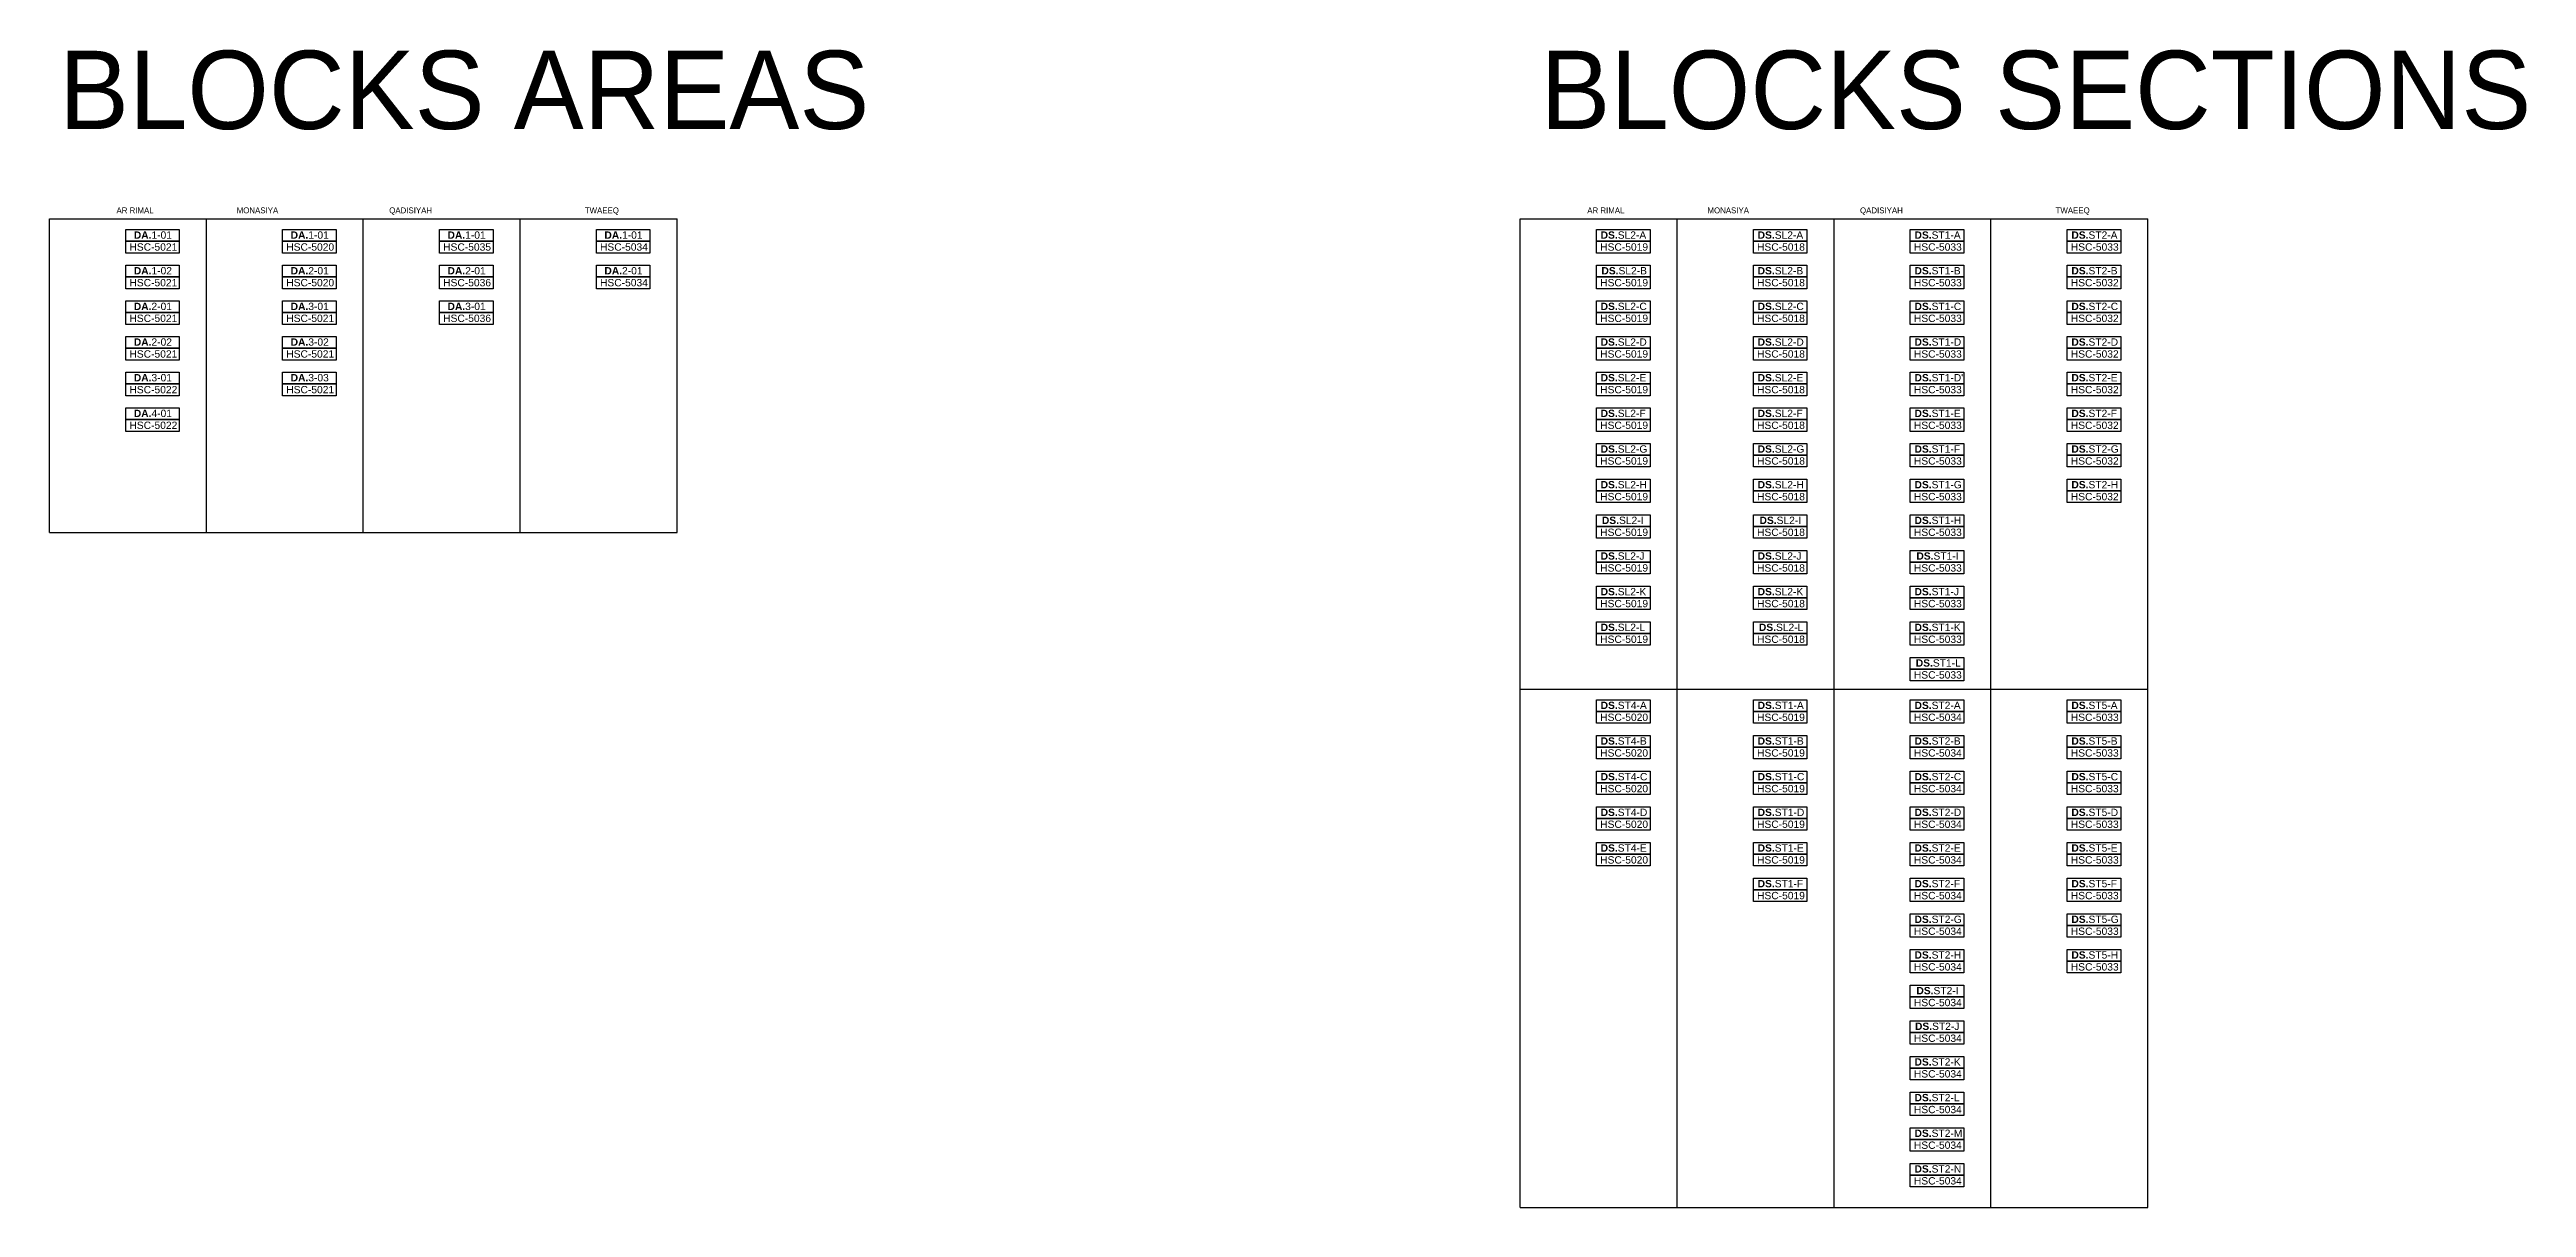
# Model space of a CAD drawing. Header units: metres. Extents: x -325 to 301, y -147 to 149.
# Drawn here: x -324.6 to -166.7, y 74.9 to 148.8 of the extents above; entities that cross this region are included whole.
import ezdxf

# ---------------------------------------------------------------- set-up
doc = ezdxf.new("R2010")
doc.units = ezdxf.units.M
doc.layers.add('A-KEYPLAN DA', color=7, linetype='Continuous', true_color=0xcc9900)
doc.layers.add('A-KEYPLAN DS', color=7, linetype='Continuous', true_color=0xcc6600)
for name, color, linetype in [('A-KEYPLAN_HATCH', 7, 'Continuous'), ('A_TEXT_2', 7, 'Continuous'), ('EIT_0 Llegenda', 7, 'Continuous')]:
    doc.layers.add(name, color=color, linetype=linetype)
doc.styles.get("Standard").update_dxf_attribs({"font": 'arial.ttf'})
doc.styles.add('x-llegenda materials$0$ENGRAVERS', font='TT0586M.TTF')

msp = doc.modelspace()

# ---------------------------------------------------------------- texts
at = {"layer": 'A-KEYPLAN_HATCH', "char_height": 0.375, "width": 19.2101, "attachment_point": 1, "style": 'x-llegenda materials$0$ENGRAVERS'}
for s, insert in [('AR RIMAL', (-320.296, 138.716)), ('MONASIYA', (-312.633, 138.716)), ('QADISIYAH', (-302.91, 138.716)), ('TWAEEQ', (-290.443, 138.716)), ('AR RIMAL', (-226.542, 138.716)), ('MONASIYA', (-218.88, 138.716)), ('QADISIYAH', (-209.157, 138.716)), ('QADISIYAH', (-209.157, 138.716)), ('TWAEEQ', (-196.689, 138.716))]:
    msp.add_mtext(s, dxfattribs=dict(at, insert=insert))
at = {"layer": 'EIT_0 Llegenda', "char_height": 5, "width": 112.20229, "attachment_point": 1, "style": 'x-llegenda materials$0$ENGRAVERS'}
for s, insert in [('BLOCKS AREAS', (-323.959, 148.716)), ('BLOCKS SECTIONS', (-229.53, 148.716))]:
    msp.add_mtext(s, dxfattribs=dict(at, insert=insert))

# ---------------------------------------------------------------- blocks, each defined once
blk = doc.blocks.new('DA_1_1_RIM')
at = {"layer": 'A-KEYPLAN DA'}
for points in [[(3.41, 0.75), (6.82, 0.75), (6.82, 0), (3.41, 0)], [(3.41, 0), (6.82, 0), (6.82, -0.75), (3.41, -0.75)]]:
    blk.add_lwpolyline(points, close=True, dxfattribs=at)
at = {"layer": 'A_TEXT_2', "attachment_point": 1}
for s, insert, char_height in [('{\\fArial|b1|i0|c0|p34;DA.}1-01', (3.92, 0.63), 0.4676), ('HSC-5021', (3.64, -0.13), 0.468)]:
    blk.add_mtext_dynamic_manual_height_columns(s, width=2.7235, gutter_width=2.81, heights=[0], dxfattribs=dict(at, insert=insert, char_height=char_height))
blk = doc.blocks.new('DA_1_2_RIM')
at = {"layer": 'A-KEYPLAN DA'}
for points in [[(3.41, 0.75), (6.82, 0.75), (6.82, 0), (3.41, 0)], [(3.41, 0), (6.82, 0), (6.82, -0.75), (3.41, -0.75)]]:
    blk.add_lwpolyline(points, close=True, dxfattribs=at)
at = {"layer": 'A_TEXT_2', "attachment_point": 1}
for s, insert, char_height in [('{\\fArial|b1|i0|c0|p34;DA.}1-02', (3.92, 0.63), 0.4676), ('HSC-5021', (3.64, -0.13), 0.468)]:
    blk.add_mtext_dynamic_manual_height_columns(s, width=2.7235, gutter_width=2.81, heights=[0], dxfattribs=dict(at, insert=insert, char_height=char_height))
blk = doc.blocks.new('DA_2_1_RIM')
at = {"layer": 'A-KEYPLAN DA'}
for points in [[(3.41, 0.75), (6.82, 0.75), (6.82, 0), (3.41, 0)], [(3.41, 0), (6.82, 0), (6.82, -0.75), (3.41, -0.75)]]:
    blk.add_lwpolyline(points, close=True, dxfattribs=at)
at = {"layer": 'A_TEXT_2', "attachment_point": 1}
for s, insert, char_height in [('{\\fArial|b1|i0|c0|p34;DA.}2-01', (3.92, 0.63), 0.4676), ('HSC-5021', (3.64, -0.13), 0.468)]:
    blk.add_mtext_dynamic_manual_height_columns(s, width=2.7235, gutter_width=2.81, heights=[0], dxfattribs=dict(at, insert=insert, char_height=char_height))
blk = doc.blocks.new('DA_3_1_RIM')
at = {"layer": 'A-KEYPLAN DA'}
for points in [[(3.41, 0.75), (6.82, 0.75), (6.82, 0), (3.41, 0)], [(3.41, 0), (6.82, 0), (6.82, -0.75), (3.41, -0.75)]]:
    blk.add_lwpolyline(points, close=True, dxfattribs=at)
at = {"layer": 'A_TEXT_2', "attachment_point": 1}
for s, insert, char_height in [('{\\fArial|b1|i0|c0|p34;DA.}3-01', (3.92, 0.63), 0.4676), ('HSC-5022', (3.64, -0.13), 0.468)]:
    blk.add_mtext_dynamic_manual_height_columns(s, width=2.7235, gutter_width=2.81, heights=[0], dxfattribs=dict(at, insert=insert, char_height=char_height))
blk = doc.blocks.new('DA_4_1_RIM')
at = {"layer": 'A-KEYPLAN DA'}
for points in [[(3.41, 0.75), (6.82, 0.75), (6.82, 0), (3.41, 0)], [(3.41, 0), (6.82, 0), (6.82, -0.75), (3.41, -0.75)]]:
    blk.add_lwpolyline(points, close=True, dxfattribs=at)
at = {"layer": 'A_TEXT_2', "attachment_point": 1}
for s, insert, char_height in [('{\\fArial|b1|i0|c0|p34;DA.}4-01', (3.92, 0.63), 0.4676), ('HSC-5022', (3.64, -0.13), 0.468)]:
    blk.add_mtext_dynamic_manual_height_columns(s, width=2.7235, gutter_width=2.81, heights=[0], dxfattribs=dict(at, insert=insert, char_height=char_height))
blk = doc.blocks.new('DA_2_2_RIM')
at = {"layer": 'A-KEYPLAN DA'}
for points in [[(3.41, 0.75), (6.82, 0.75), (6.82, 0), (3.41, 0)], [(3.41, 0), (6.82, 0), (6.82, -0.75), (3.41, -0.75)]]:
    blk.add_lwpolyline(points, close=True, dxfattribs=at)
at = {"layer": 'A_TEXT_2', "attachment_point": 1}
for s, insert, char_height in [('{\\fArial|b1|i0|c0|p34;DA.}2-02', (3.92, 0.63), 0.4676), ('HSC-5021', (3.64, -0.13), 0.468)]:
    blk.add_mtext_dynamic_manual_height_columns(s, width=2.7235, gutter_width=2.81, heights=[0], dxfattribs=dict(at, insert=insert, char_height=char_height))
blk = doc.blocks.new('DA_1_1_MON')
at = {"layer": 'A-KEYPLAN DA'}
for points in [[(0, 0.75), (3.41, 0.75), (3.41, 0), (0, 0)], [(0, 0), (3.41, 0), (3.41, -0.75), (0, -0.75)]]:
    blk.add_lwpolyline(points, close=True, dxfattribs=at)
at = {"layer": 'A_TEXT_2', "attachment_point": 1}
for s, insert, char_height in [('{\\fArial|b1|i0|c0|p34;DA.}1-01', (0.51, 0.63), 0.4676), ('HSC-5020', (0.23, -0.13), 0.468)]:
    blk.add_mtext_dynamic_manual_height_columns(s, width=2.7235, gutter_width=2.81, heights=[0], dxfattribs=dict(at, insert=insert, char_height=char_height))
blk = doc.blocks.new('DA_2_1_MON')
at = {"layer": 'A-KEYPLAN DA'}
for points in [[(0, 0.75), (3.41, 0.75), (3.41, 0), (0, 0)], [(0, 0), (3.41, 0), (3.41, -0.75), (0, -0.75)]]:
    blk.add_lwpolyline(points, close=True, dxfattribs=at)
at = {"layer": 'A_TEXT_2', "attachment_point": 1}
for s, insert, char_height in [('{\\fArial|b1|i0|c0|p34;DA.}2-01', (0.51, 0.63), 0.4676), ('HSC-5020', (0.23, -0.13), 0.468)]:
    blk.add_mtext_dynamic_manual_height_columns(s, width=2.7235, gutter_width=2.81, heights=[0], dxfattribs=dict(at, insert=insert, char_height=char_height))
blk = doc.blocks.new('DA_3_1_MON')
at = {"layer": 'A-KEYPLAN DA'}
for points in [[(0, 0.75), (3.41, 0.75), (3.41, 0), (0, 0)], [(0, 0), (3.41, 0), (3.41, -0.75), (0, -0.75)]]:
    blk.add_lwpolyline(points, close=True, dxfattribs=at)
at = {"layer": 'A_TEXT_2', "attachment_point": 1}
for s, insert, char_height in [('{\\fArial|b1|i0|c0|p34;DA.}3-01', (0.51, 0.63), 0.4676), ('HSC-5021', (0.23, -0.13), 0.468)]:
    blk.add_mtext_dynamic_manual_height_columns(s, width=2.7235, gutter_width=2.81, heights=[0], dxfattribs=dict(at, insert=insert, char_height=char_height))
blk = doc.blocks.new('DA_3_2_MON')
at = {"layer": 'A-KEYPLAN DA'}
for points in [[(0, 0.75), (3.41, 0.75), (3.41, 0), (0, 0)], [(0, 0), (3.41, 0), (3.41, -0.75), (0, -0.75)]]:
    blk.add_lwpolyline(points, close=True, dxfattribs=at)
at = {"layer": 'A_TEXT_2', "attachment_point": 1}
for s, insert, char_height in [('{\\fArial|b1|i0|c0|p34;DA.}3-02', (0.51, 0.63), 0.4676), ('HSC-5021', (0.23, -0.13), 0.468)]:
    blk.add_mtext_dynamic_manual_height_columns(s, width=2.7235, gutter_width=2.81, heights=[0], dxfattribs=dict(at, insert=insert, char_height=char_height))
blk = doc.blocks.new('DA_3_3_MON')
at = {"layer": 'A-KEYPLAN DA'}
for points in [[(0, 0.75), (3.41, 0.75), (3.41, 0), (0, 0)], [(0, 0), (3.41, 0), (3.41, -0.75), (0, -0.75)]]:
    blk.add_lwpolyline(points, close=True, dxfattribs=at)
at = {"layer": 'A_TEXT_2', "attachment_point": 1}
for s, insert, char_height in [('{\\fArial|b1|i0|c0|p34;DA.}3-03', (0.51, 0.63), 0.4676), ('HSC-5021', (0.23, -0.13), 0.468)]:
    blk.add_mtext_dynamic_manual_height_columns(s, width=2.7235, gutter_width=2.81, heights=[0], dxfattribs=dict(at, insert=insert, char_height=char_height))
blk = doc.blocks.new('DA_1_1_QAD')
at = {"layer": 'A-KEYPLAN DA'}
for points in [[(0, 0.75), (3.41, 0.75), (3.41, 0), (0, 0)], [(0, 0), (3.41, 0), (3.41, -0.75), (0, -0.75)]]:
    blk.add_lwpolyline(points, close=True, dxfattribs=at)
at = {"layer": 'A_TEXT_2', "attachment_point": 1}
for s, insert, char_height in [('{\\fArial|b1|i0|c0|p34;DA.}1-01', (0.51, 0.63), 0.4676), ('HSC-5035', (0.23, -0.13), 0.468)]:
    blk.add_mtext_dynamic_manual_height_columns(s, width=2.7235, gutter_width=2.81, heights=[0], dxfattribs=dict(at, insert=insert, char_height=char_height))
blk = doc.blocks.new('DA_2_1_QAD')
at = {"layer": 'A-KEYPLAN DA'}
for points in [[(0, 0.75), (3.41, 0.75), (3.41, 0), (0, 0)], [(0, 0), (3.41, 0), (3.41, -0.75), (0, -0.75)]]:
    blk.add_lwpolyline(points, close=True, dxfattribs=at)
at = {"layer": 'A_TEXT_2', "attachment_point": 1}
for s, insert, char_height in [('{\\fArial|b1|i0|c0|p34;DA.}2-01', (0.51, 0.63), 0.4676), ('HSC-5036', (0.23, -0.13), 0.468)]:
    blk.add_mtext_dynamic_manual_height_columns(s, width=2.7235, gutter_width=2.81, heights=[0], dxfattribs=dict(at, insert=insert, char_height=char_height))
blk = doc.blocks.new('DA_3_1_QAD')
at = {"layer": 'A-KEYPLAN DA'}
for points in [[(0, 0.75), (3.41, 0.75), (3.41, 0), (0, 0)], [(0, 0), (3.41, 0), (3.41, -0.75), (0, -0.75)]]:
    blk.add_lwpolyline(points, close=True, dxfattribs=at)
at = {"layer": 'A_TEXT_2', "attachment_point": 1}
for s, insert, char_height in [('{\\fArial|b1|i0|c0|p34;DA.}3-01', (0.51, 0.63), 0.4676), ('HSC-5036', (0.23, -0.13), 0.468)]:
    blk.add_mtext_dynamic_manual_height_columns(s, width=2.7235, gutter_width=2.81, heights=[0], dxfattribs=dict(at, insert=insert, char_height=char_height))
blk = doc.blocks.new('DA_1_1_TWQ')
at = {"layer": 'A-KEYPLAN DA'}
for points in [[(0, 0.75), (3.41, 0.75), (3.41, 0), (0, 0)], [(0, 0), (3.41, 0), (3.41, -0.75), (0, -0.75)]]:
    blk.add_lwpolyline(points, close=True, dxfattribs=at)
at = {"layer": 'A_TEXT_2', "attachment_point": 1}
for s, insert, char_height in [('{\\fArial|b1|i0|c0|p34;DA.}1-01', (0.51, 0.63), 0.4676), ('HSC-5034', (0.23, -0.13), 0.468)]:
    blk.add_mtext_dynamic_manual_height_columns(s, width=2.7235, gutter_width=2.81, heights=[0], dxfattribs=dict(at, insert=insert, char_height=char_height))
blk = doc.blocks.new('DA_2_1_TWQ')
at = {"layer": 'A-KEYPLAN DA'}
for points in [[(0, 0.75), (3.41, 0.75), (3.41, 0), (0, 0)], [(0, 0), (3.41, 0), (3.41, -0.75), (0, -0.75)]]:
    blk.add_lwpolyline(points, close=True, dxfattribs=at)
at = {"layer": 'A_TEXT_2', "attachment_point": 1}
for s, insert, char_height in [('{\\fArial|b1|i0|c0|p34;DA.}2-01', (0.51, 0.63), 0.4676), ('HSC-5034', (0.23, -0.13), 0.468)]:
    blk.add_mtext_dynamic_manual_height_columns(s, width=2.7235, gutter_width=2.81, heights=[0], dxfattribs=dict(at, insert=insert, char_height=char_height))
blk = doc.blocks.new('DA_SL2_A_RIM')
at = {"layer": 'A-KEYPLAN DS'}
for points in [[(3.41, 0.75), (6.82, 0.75), (6.82, 0), (3.41, 0)], [(3.41, 0), (6.82, 0), (6.82, -0.75), (3.41, -0.75)]]:
    blk.add_lwpolyline(points, close=True, dxfattribs=at)
at = {"layer": 'A_TEXT_2', "attachment_point": 1}
for s, insert, char_height in [('{\\fArial|b1|i0|c0|p34;DS.}SL2-A', (3.67, 0.63), 0.4676), ('HSC-5019', (3.64, -0.13), 0.468)]:
    blk.add_mtext_dynamic_manual_height_columns(s, width=2.7235, gutter_width=2.81, heights=[0], dxfattribs=dict(at, insert=insert, char_height=char_height))
blk = doc.blocks.new('DA_SL2_B_RIM')
at = {"layer": 'A-KEYPLAN DS'}
for points in [[(3.41, 0.75), (6.82, 0.75), (6.82, 0), (3.41, 0)], [(3.41, 0), (6.82, 0), (6.82, -0.75), (3.41, -0.75)]]:
    blk.add_lwpolyline(points, close=True, dxfattribs=at)
at = {"layer": 'A_TEXT_2', "attachment_point": 1}
for s, insert, char_height in [('{\\fArial|b1|i0|c0|p34;DS.}SL2-B', (3.72, 0.63), 0.4676), ('HSC-5019', (3.64, -0.13), 0.468)]:
    blk.add_mtext_dynamic_manual_height_columns(s, width=2.7235, gutter_width=2.81, heights=[0], dxfattribs=dict(at, insert=insert, char_height=char_height))
blk = doc.blocks.new('DA_SL2_C_RIM')
at = {"layer": 'A-KEYPLAN DS'}
for points in [[(3.41, 0.75), (6.82, 0.75), (6.82, 0), (3.41, 0)], [(3.41, 0), (6.82, 0), (6.82, -0.75), (3.41, -0.75)]]:
    blk.add_lwpolyline(points, close=True, dxfattribs=at)
at = {"layer": 'A_TEXT_2', "attachment_point": 1}
for s, insert, char_height in [('{\\fArial|b1|i0|c0|p34;DS.}SL2-C', (3.67, 0.63), 0.4676), ('HSC-5019', (3.64, -0.13), 0.468)]:
    blk.add_mtext_dynamic_manual_height_columns(s, width=2.7235, gutter_width=2.81, heights=[0], dxfattribs=dict(at, insert=insert, char_height=char_height))
blk = doc.blocks.new('DA_SL2_D_RIM')
at = {"layer": 'A-KEYPLAN DS'}
for points in [[(3.41, 0.75), (6.82, 0.75), (6.82, 0), (3.41, 0)], [(3.41, 0), (6.82, 0), (6.82, -0.75), (3.41, -0.75)]]:
    blk.add_lwpolyline(points, close=True, dxfattribs=at)
at = {"layer": 'A_TEXT_2', "attachment_point": 1}
for s, insert, char_height in [('{\\fArial|b1|i0|c0|p34;DS.}SL2-D', (3.67, 0.63), 0.4676), ('HSC-5019', (3.64, -0.13), 0.468)]:
    blk.add_mtext_dynamic_manual_height_columns(s, width=2.7235, gutter_width=2.81, heights=[0], dxfattribs=dict(at, insert=insert, char_height=char_height))
blk = doc.blocks.new('DA_SL2_E_RIM')
at = {"layer": 'A-KEYPLAN DS'}
for points in [[(3.41, 0.75), (6.82, 0.75), (6.82, 0), (3.41, 0)], [(3.41, 0), (6.82, 0), (6.82, -0.75), (3.41, -0.75)]]:
    blk.add_lwpolyline(points, close=True, dxfattribs=at)
at = {"layer": 'A_TEXT_2', "attachment_point": 1}
for s, insert, char_height in [('{\\fArial|b1|i0|c0|p34;DS.}SL2-E', (3.67, 0.63), 0.4676), ('HSC-5019', (3.64, -0.13), 0.468)]:
    blk.add_mtext_dynamic_manual_height_columns(s, width=2.7235, gutter_width=2.81, heights=[0], dxfattribs=dict(at, insert=insert, char_height=char_height))
blk = doc.blocks.new('DA_SL2_F_RIM')
at = {"layer": 'A-KEYPLAN DS'}
for points in [[(3.41, 0.75), (6.82, 0.75), (6.82, 0), (3.41, 0)], [(3.41, 0), (6.82, 0), (6.82, -0.75), (3.41, -0.75)]]:
    blk.add_lwpolyline(points, close=True, dxfattribs=at)
at = {"layer": 'A_TEXT_2', "attachment_point": 1}
for s, insert, char_height in [('{\\fArial|b1|i0|c0|p34;DS.}SL2-F', (3.67, 0.63), 0.4676), ('HSC-5019', (3.64, -0.13), 0.468)]:
    blk.add_mtext_dynamic_manual_height_columns(s, width=2.7235, gutter_width=2.81, heights=[0], dxfattribs=dict(at, insert=insert, char_height=char_height))
blk = doc.blocks.new('DA_SL2_G_RIM')
at = {"layer": 'A-KEYPLAN DS'}
for points in [[(3.41, 0.75), (6.82, 0.75), (6.82, 0), (3.41, 0)], [(3.41, 0), (6.82, 0), (6.82, -0.75), (3.41, -0.75)]]:
    blk.add_lwpolyline(points, close=True, dxfattribs=at)
at = {"layer": 'A_TEXT_2', "attachment_point": 1}
for s, insert, char_height in [('{\\fArial|b1|i0|c0|p34;DS.}SL2-G', (3.67, 0.63), 0.4676), ('HSC-5019', (3.64, -0.13), 0.468)]:
    blk.add_mtext_dynamic_manual_height_columns(s, width=2.7235, gutter_width=2.81, heights=[0], dxfattribs=dict(at, insert=insert, char_height=char_height))
blk = doc.blocks.new('DA_SL2_H_RIM')
at = {"layer": 'A-KEYPLAN DS'}
for points in [[(3.41, 0.75), (6.82, 0.75), (6.82, 0), (3.41, 0)], [(3.41, 0), (6.82, 0), (6.82, -0.75), (3.41, -0.75)]]:
    blk.add_lwpolyline(points, close=True, dxfattribs=at)
at = {"layer": 'A_TEXT_2', "attachment_point": 1}
for s, insert, char_height in [('{\\fArial|b1|i0|c0|p34;DS.}SL2-H', (3.67, 0.63), 0.4676), ('HSC-5019', (3.64, -0.13), 0.468)]:
    blk.add_mtext_dynamic_manual_height_columns(s, width=2.7235, gutter_width=2.81, heights=[0], dxfattribs=dict(at, insert=insert, char_height=char_height))
blk = doc.blocks.new('DA_SL2_I_RIM')
at = {"layer": 'A-KEYPLAN DS'}
for points in [[(3.41, 0.75), (6.82, 0.75), (6.82, 0), (3.41, 0)], [(3.41, 0), (6.82, 0), (6.82, -0.75), (3.41, -0.75)]]:
    blk.add_lwpolyline(points, close=True, dxfattribs=at)
at = {"layer": 'A_TEXT_2', "attachment_point": 1}
for s, insert, char_height in [('{\\fArial|b1|i0|c0|p34;DS.}SL2-I', (3.75, 0.63), 0.4676), ('HSC-5019', (3.64, -0.13), 0.468)]:
    blk.add_mtext_dynamic_manual_height_columns(s, width=2.7235, gutter_width=2.81, heights=[0], dxfattribs=dict(at, insert=insert, char_height=char_height))
blk = doc.blocks.new('DA_SL2_J_RIM')
at = {"layer": 'A-KEYPLAN DS'}
for points in [[(3.41, 0.75), (6.82, 0.75), (6.82, 0), (3.41, 0)], [(3.41, 0), (6.82, 0), (6.82, -0.75), (3.41, -0.75)]]:
    blk.add_lwpolyline(points, close=True, dxfattribs=at)
at = {"layer": 'A_TEXT_2', "attachment_point": 1}
for s, insert, char_height in [('{\\fArial|b1|i0|c0|p34;DS.}SL2-J', (3.67, 0.63), 0.4676), ('HSC-5019', (3.64, -0.13), 0.468)]:
    blk.add_mtext_dynamic_manual_height_columns(s, width=2.7235, gutter_width=2.81, heights=[0], dxfattribs=dict(at, insert=insert, char_height=char_height))
blk = doc.blocks.new('DA_SL2_K_RIM')
at = {"layer": 'A-KEYPLAN DS'}
for points in [[(3.41, 0.75), (6.82, 0.75), (6.82, 0), (3.41, 0)], [(3.41, 0), (6.82, 0), (6.82, -0.75), (3.41, -0.75)]]:
    blk.add_lwpolyline(points, close=True, dxfattribs=at)
at = {"layer": 'A_TEXT_2', "attachment_point": 1}
for s, insert, char_height in [('{\\fArial|b1|i0|c0|p34;DS.}SL2-K', (3.67, 0.63), 0.4676), ('HSC-5019', (3.64, -0.13), 0.468)]:
    blk.add_mtext_dynamic_manual_height_columns(s, width=2.7235, gutter_width=2.81, heights=[0], dxfattribs=dict(at, insert=insert, char_height=char_height))
blk = doc.blocks.new('DA_SL2_L_RIM')
at = {"layer": 'A-KEYPLAN DS'}
for points in [[(3.41, 0.75), (6.82, 0.75), (6.82, 0), (3.41, 0)], [(3.41, 0), (6.82, 0), (6.82, -0.75), (3.41, -0.75)]]:
    blk.add_lwpolyline(points, close=True, dxfattribs=at)
at = {"layer": 'A_TEXT_2', "attachment_point": 1}
for s, insert, char_height in [('{\\fArial|b1|i0|c0|p34;DS.}SL2-L', (3.67, 0.63), 0.4676), ('HSC-5019', (3.64, -0.13), 0.468)]:
    blk.add_mtext_dynamic_manual_height_columns(s, width=2.7235, gutter_width=2.81, heights=[0], dxfattribs=dict(at, insert=insert, char_height=char_height))
blk = doc.blocks.new('DA_ST4_A_RIM')
at = {"layer": 'A-KEYPLAN DS'}
for points in [[(3.41, 0.75), (6.82, 0.75), (6.82, 0), (3.41, 0)], [(3.41, 0), (6.82, 0), (6.82, -0.75), (3.41, -0.75)]]:
    blk.add_lwpolyline(points, close=True, dxfattribs=at)
at = {"layer": 'A_TEXT_2', "attachment_point": 1}
for s, insert, char_height in [('{\\fArial|b1|i0|c0|p34;DS.}ST4-A', (3.67, 0.63), 0.4676), ('HSC-5020', (3.64, -0.13), 0.468)]:
    blk.add_mtext_dynamic_manual_height_columns(s, width=2.7235, gutter_width=2.81, heights=[0], dxfattribs=dict(at, insert=insert, char_height=char_height))
blk = doc.blocks.new('DA_ST4_B_RIM')
at = {"layer": 'A-KEYPLAN DS'}
for points in [[(3.41, 0.75), (6.82, 0.75), (6.82, 0), (3.41, 0)], [(3.41, 0), (6.82, 0), (6.82, -0.75), (3.41, -0.75)]]:
    blk.add_lwpolyline(points, close=True, dxfattribs=at)
at = {"layer": 'A_TEXT_2', "attachment_point": 1}
for s, insert, char_height in [('{\\fArial|b1|i0|c0|p34;DS.}ST4-B', (3.67, 0.63), 0.4676), ('HSC-5020', (3.64, -0.13), 0.468)]:
    blk.add_mtext_dynamic_manual_height_columns(s, width=2.7235, gutter_width=2.81, heights=[0], dxfattribs=dict(at, insert=insert, char_height=char_height))
blk = doc.blocks.new('DA_ST4_C_RIM')
at = {"layer": 'A-KEYPLAN DS'}
for points in [[(3.41, 0.75), (6.82, 0.75), (6.82, 0), (3.41, 0)], [(3.41, 0), (6.82, 0), (6.82, -0.75), (3.41, -0.75)]]:
    blk.add_lwpolyline(points, close=True, dxfattribs=at)
at = {"layer": 'A_TEXT_2', "attachment_point": 1}
for s, insert, char_height in [('{\\fArial|b1|i0|c0|p34;DS.}ST4-C', (3.67, 0.63), 0.4676), ('HSC-5020', (3.64, -0.13), 0.468)]:
    blk.add_mtext_dynamic_manual_height_columns(s, width=2.7235, gutter_width=2.81, heights=[0], dxfattribs=dict(at, insert=insert, char_height=char_height))
blk = doc.blocks.new('DA_ST4_D_RIM')
at = {"layer": 'A-KEYPLAN DS'}
for points in [[(3.41, 0.75), (6.82, 0.75), (6.82, 0), (3.41, 0)], [(3.41, 0), (6.82, 0), (6.82, -0.75), (3.41, -0.75)]]:
    blk.add_lwpolyline(points, close=True, dxfattribs=at)
at = {"layer": 'A_TEXT_2', "attachment_point": 1}
for s, insert, char_height in [('{\\fArial|b1|i0|c0|p34;DS.}ST4-D', (3.67, 0.63), 0.4676), ('HSC-5020', (3.64, -0.13), 0.468)]:
    blk.add_mtext_dynamic_manual_height_columns(s, width=2.7235, gutter_width=2.81, heights=[0], dxfattribs=dict(at, insert=insert, char_height=char_height))
blk = doc.blocks.new('DA_ST4_E_RIM')
at = {"layer": 'A-KEYPLAN DS'}
for points in [[(3.41, 0.75), (6.82, 0.75), (6.82, 0), (3.41, 0)], [(3.41, 0), (6.82, 0), (6.82, -0.75), (3.41, -0.75)]]:
    blk.add_lwpolyline(points, close=True, dxfattribs=at)
at = {"layer": 'A_TEXT_2', "attachment_point": 1}
for s, insert, char_height in [('{\\fArial|b1|i0|c0|p34;DS.}ST4-E', (3.67, 0.63), 0.4676), ('HSC-5020', (3.64, -0.13), 0.468)]:
    blk.add_mtext_dynamic_manual_height_columns(s, width=2.7235, gutter_width=2.81, heights=[0], dxfattribs=dict(at, insert=insert, char_height=char_height))
blk = doc.blocks.new('DS_ST1_F_MON')
at = {"layer": 'A-KEYPLAN DS'}
for points in [[(0, 0.75), (3.41, 0.75), (3.41, 0), (0, 0)], [(0, 0), (3.41, 0), (3.41, -0.75), (0, -0.75)]]:
    blk.add_lwpolyline(points, close=True, dxfattribs=at)
at = {"layer": 'A_TEXT_2', "attachment_point": 1}
for s, insert, char_height in [('{\\fArial|b1|i0|c0|p34;DS.}ST1-F', (0.27, 0.63), 0.4676), ('HSC-5019', (0.23, -0.13), 0.468)]:
    blk.add_mtext_dynamic_manual_height_columns(s, width=2.7235, gutter_width=2.81, heights=[0], dxfattribs=dict(at, insert=insert, char_height=char_height))
blk = doc.blocks.new('DS_ST1_E_MON')
at = {"layer": 'A-KEYPLAN DS'}
for points in [[(0, 0.75), (3.41, 0.75), (3.41, 0), (0, 0)], [(0, 0), (3.41, 0), (3.41, -0.75), (0, -0.75)]]:
    blk.add_lwpolyline(points, close=True, dxfattribs=at)
at = {"layer": 'A_TEXT_2', "attachment_point": 1}
for s, insert, char_height in [('{\\fArial|b1|i0|c0|p34;DS.}ST1-E', (0.27, 0.63), 0.4676), ('HSC-5019', (0.23, -0.13), 0.468)]:
    blk.add_mtext_dynamic_manual_height_columns(s, width=2.7235, gutter_width=2.81, heights=[0], dxfattribs=dict(at, insert=insert, char_height=char_height))
blk = doc.blocks.new('DS_ST1_D_MON')
at = {"layer": 'A-KEYPLAN DS'}
for points in [[(0, 0.75), (3.41, 0.75), (3.41, 0), (0, 0)], [(0, 0), (3.41, 0), (3.41, -0.75), (0, -0.75)]]:
    blk.add_lwpolyline(points, close=True, dxfattribs=at)
at = {"layer": 'A_TEXT_2', "attachment_point": 1}
for s, insert, char_height in [('{\\fArial|b1|i0|c0|p34;DS.}ST1-D', (0.27, 0.63), 0.4676), ('HSC-5019', (0.23, -0.13), 0.468)]:
    blk.add_mtext_dynamic_manual_height_columns(s, width=2.7235, gutter_width=2.81, heights=[0], dxfattribs=dict(at, insert=insert, char_height=char_height))
blk = doc.blocks.new('DS_ST1_C_MON')
at = {"layer": 'A-KEYPLAN DS'}
for points in [[(0, 0.75), (3.41, 0.75), (3.41, 0), (0, 0)], [(0, 0), (3.41, 0), (3.41, -0.75), (0, -0.75)]]:
    blk.add_lwpolyline(points, close=True, dxfattribs=at)
at = {"layer": 'A_TEXT_2', "attachment_point": 1}
for s, width, insert, char_height in [('{\\fArial|b1|i0|c0|p34;DS.}ST1-C', 2.5698, (0.27, 0.63), 0.4676), ('HSC-5019', 2.7235, (0.23, -0.13), 0.468)]:
    blk.add_mtext_dynamic_manual_height_columns(s, width=width, gutter_width=2.81, heights=[0], dxfattribs=dict(at, insert=insert, char_height=char_height))
blk = doc.blocks.new('DS_ST1_B_MON')
at = {"layer": 'A-KEYPLAN DS'}
for points in [[(0, 0.75), (3.41, 0.75), (3.41, 0), (0, 0)], [(0, 0), (3.41, 0), (3.41, -0.75), (0, -0.75)]]:
    blk.add_lwpolyline(points, close=True, dxfattribs=at)
at = {"layer": 'A_TEXT_2', "attachment_point": 1}
for s, insert, char_height in [('{\\fArial|b1|i0|c0|p34;DS.}ST1-B', (0.27, 0.63), 0.4676), ('HSC-5019', (0.23, -0.13), 0.468)]:
    blk.add_mtext_dynamic_manual_height_columns(s, width=2.7235, gutter_width=2.81, heights=[0], dxfattribs=dict(at, insert=insert, char_height=char_height))
blk = doc.blocks.new('DS_ST1_A_MON')
at = {"layer": 'A-KEYPLAN DS'}
for points in [[(0, 0.75), (3.41, 0.75), (3.41, 0), (0, 0)], [(0, 0), (3.41, 0), (3.41, -0.75), (0, -0.75)]]:
    blk.add_lwpolyline(points, close=True, dxfattribs=at)
at = {"layer": 'A_TEXT_2', "attachment_point": 1}
for s, insert, char_height in [('{\\fArial|b1|i0|c0|p34;DS.}ST1-A', (0.27, 0.63), 0.4676), ('HSC-5019', (0.23, -0.13), 0.468)]:
    blk.add_mtext_dynamic_manual_height_columns(s, width=2.7235, gutter_width=2.81, heights=[0], dxfattribs=dict(at, insert=insert, char_height=char_height))
blk = doc.blocks.new('DS_SL2_A_MON')
at = {"layer": 'A-KEYPLAN DS'}
for points in [[(0, 0.75), (3.41, 0.75), (3.41, 0), (0, 0)], [(0, 0), (3.41, 0), (3.41, -0.75), (0, -0.75)]]:
    blk.add_lwpolyline(points, close=True, dxfattribs=at)
at = {"layer": 'A_TEXT_2', "attachment_point": 1}
for s, insert, char_height in [('{\\fArial|b1|i0|c0|p34;DS.}SL2-A', (0.27, 0.63), 0.4676), ('HSC-5018', (0.23, -0.13), 0.468)]:
    blk.add_mtext_dynamic_manual_height_columns(s, width=2.7235, gutter_width=2.81, heights=[0], dxfattribs=dict(at, insert=insert, char_height=char_height))
blk = doc.blocks.new('DS_SL2_B_MON')
at = {"layer": 'A-KEYPLAN DS'}
for points in [[(0, 0.75), (3.41, 0.75), (3.41, 0), (0, 0)], [(0, 0), (3.41, 0), (3.41, -0.75), (0, -0.75)]]:
    blk.add_lwpolyline(points, close=True, dxfattribs=at)
at = {"layer": 'A_TEXT_2', "attachment_point": 1}
for s, insert, char_height in [('{\\fArial|b1|i0|c0|p34;DS.}SL2-B', (0.27, 0.63), 0.4676), ('HSC-5018', (0.23, -0.13), 0.468)]:
    blk.add_mtext_dynamic_manual_height_columns(s, width=2.7235, gutter_width=2.81, heights=[0], dxfattribs=dict(at, insert=insert, char_height=char_height))
blk = doc.blocks.new('DS_SL2_C_MON')
at = {"layer": 'A-KEYPLAN DS'}
for points in [[(0, 0.75), (3.41, 0.75), (3.41, 0), (0, 0)], [(0, 0), (3.41, 0), (3.41, -0.75), (0, -0.75)]]:
    blk.add_lwpolyline(points, close=True, dxfattribs=at)
at = {"layer": 'A_TEXT_2', "attachment_point": 1}
for s, insert, char_height in [('{\\fArial|b1|i0|c0|p34;DS.}SL2-C', (0.27, 0.63), 0.4676), ('HSC-5018', (0.23, -0.13), 0.468)]:
    blk.add_mtext_dynamic_manual_height_columns(s, width=2.7235, gutter_width=2.81, heights=[0], dxfattribs=dict(at, insert=insert, char_height=char_height))
blk = doc.blocks.new('DS_SL2_D_MON')
at = {"layer": 'A-KEYPLAN DS'}
for points in [[(0, 0.75), (3.41, 0.75), (3.41, 0), (0, 0)], [(0, 0), (3.41, 0), (3.41, -0.75), (0, -0.75)]]:
    blk.add_lwpolyline(points, close=True, dxfattribs=at)
at = {"layer": 'A_TEXT_2', "attachment_point": 1}
for s, insert, char_height in [('{\\fArial|b1|i0|c0|p34;DS.}SL2-D', (0.27, 0.63), 0.4676), ('HSC-5018', (0.23, -0.13), 0.468)]:
    blk.add_mtext_dynamic_manual_height_columns(s, width=2.7235, gutter_width=2.81, heights=[0], dxfattribs=dict(at, insert=insert, char_height=char_height))
blk = doc.blocks.new('DS_SL2_E_MON')
at = {"layer": 'A-KEYPLAN DS'}
for points in [[(0, 0.75), (3.41, 0.75), (3.41, 0), (0, 0)], [(0, 0), (3.41, 0), (3.41, -0.75), (0, -0.75)]]:
    blk.add_lwpolyline(points, close=True, dxfattribs=at)
at = {"layer": 'A_TEXT_2', "attachment_point": 1}
for s, insert, char_height in [('{\\fArial|b1|i0|c0|p34;DS.}SL2-E', (0.27, 0.63), 0.4676), ('HSC-5018', (0.23, -0.13), 0.468)]:
    blk.add_mtext_dynamic_manual_height_columns(s, width=2.7235, gutter_width=2.81, heights=[0], dxfattribs=dict(at, insert=insert, char_height=char_height))
blk = doc.blocks.new('DS_SL2_F_MON')
at = {"layer": 'A-KEYPLAN DS'}
for points in [[(0, 0.75), (3.41, 0.75), (3.41, 0), (0, 0)], [(0, 0), (3.41, 0), (3.41, -0.75), (0, -0.75)]]:
    blk.add_lwpolyline(points, close=True, dxfattribs=at)
at = {"layer": 'A_TEXT_2', "attachment_point": 1}
for s, insert, char_height in [('{\\fArial|b1|i0|c0|p34;DS.}SL2-F', (0.27, 0.63), 0.4676), ('HSC-5018', (0.23, -0.13), 0.468)]:
    blk.add_mtext_dynamic_manual_height_columns(s, width=2.7235, gutter_width=2.81, heights=[0], dxfattribs=dict(at, insert=insert, char_height=char_height))
blk = doc.blocks.new('DS_SL2_G_MON')
at = {"layer": 'A-KEYPLAN DS'}
for points in [[(0, 0.75), (3.41, 0.75), (3.41, 0), (0, 0)], [(0, 0), (3.41, 0), (3.41, -0.75), (0, -0.75)]]:
    blk.add_lwpolyline(points, close=True, dxfattribs=at)
at = {"layer": 'A_TEXT_2', "attachment_point": 1}
for s, insert, char_height in [('{\\fArial|b1|i0|c0|p34;DS.}SL2-G', (0.27, 0.63), 0.4676), ('HSC-5018', (0.23, -0.13), 0.468)]:
    blk.add_mtext_dynamic_manual_height_columns(s, width=2.7235, gutter_width=2.81, heights=[0], dxfattribs=dict(at, insert=insert, char_height=char_height))
blk = doc.blocks.new('DS_SL2_H_MON')
at = {"layer": 'A-KEYPLAN DS'}
for points in [[(0, 0.75), (3.41, 0.75), (3.41, 0), (0, 0)], [(0, 0), (3.41, 0), (3.41, -0.75), (0, -0.75)]]:
    blk.add_lwpolyline(points, close=True, dxfattribs=at)
at = {"layer": 'A_TEXT_2', "attachment_point": 1}
for s, insert, char_height in [('{\\fArial|b1|i0|c0|p34;DS.}SL2-H', (0.27, 0.63), 0.4676), ('HSC-5018', (0.23, -0.13), 0.468)]:
    blk.add_mtext_dynamic_manual_height_columns(s, width=2.7235, gutter_width=2.81, heights=[0], dxfattribs=dict(at, insert=insert, char_height=char_height))
blk = doc.blocks.new('DS_SL2_I_MON')
at = {"layer": 'A-KEYPLAN DS'}
for points in [[(0, 0.75), (3.41, 0.75), (3.41, 0), (0, 0)], [(0, 0), (3.41, 0), (3.41, -0.75), (0, -0.75)]]:
    blk.add_lwpolyline(points, close=True, dxfattribs=at)
at = {"layer": 'A_TEXT_2', "attachment_point": 1}
for s, insert, char_height in [('{\\fArial|b1|i0|c0|p34;DS.}SL2-I', (0.39, 0.63), 0.4676), ('HSC-5018', (0.23, -0.13), 0.468)]:
    blk.add_mtext_dynamic_manual_height_columns(s, width=2.7235, gutter_width=2.81, heights=[0], dxfattribs=dict(at, insert=insert, char_height=char_height))
blk = doc.blocks.new('DS_SL2_J_MON')
at = {"layer": 'A-KEYPLAN DS'}
for points in [[(0, 0.75), (3.41, 0.75), (3.41, 0), (0, 0)], [(0, 0), (3.41, 0), (3.41, -0.75), (0, -0.75)]]:
    blk.add_lwpolyline(points, close=True, dxfattribs=at)
at = {"layer": 'A_TEXT_2', "attachment_point": 1}
for s, insert, char_height in [('{\\fArial|b1|i0|c0|p34;DS.}SL2-J', (0.27, 0.63), 0.4676), ('HSC-5018', (0.23, -0.13), 0.468)]:
    blk.add_mtext_dynamic_manual_height_columns(s, width=2.7235, gutter_width=2.81, heights=[0], dxfattribs=dict(at, insert=insert, char_height=char_height))
blk = doc.blocks.new('DS_SL2_K_MON')
at = {"layer": 'A-KEYPLAN DS'}
for points in [[(0, 0.75), (3.41, 0.75), (3.41, 0), (0, 0)], [(0, 0), (3.41, 0), (3.41, -0.75), (0, -0.75)]]:
    blk.add_lwpolyline(points, close=True, dxfattribs=at)
at = {"layer": 'A_TEXT_2', "attachment_point": 1}
for s, insert, char_height in [('{\\fArial|b1|i0|c0|p34;DS.}SL2-K', (0.27, 0.63), 0.4676), ('HSC-5018', (0.23, -0.13), 0.468)]:
    blk.add_mtext_dynamic_manual_height_columns(s, width=2.7235, gutter_width=2.81, heights=[0], dxfattribs=dict(at, insert=insert, char_height=char_height))
blk = doc.blocks.new('DS_SL2_L_MON')
at = {"layer": 'A-KEYPLAN DS'}
for points in [[(0, 0.75), (3.41, 0.75), (3.41, 0), (0, 0)], [(0, 0), (3.41, 0), (3.41, -0.75), (0, -0.75)]]:
    blk.add_lwpolyline(points, close=True, dxfattribs=at)
at = {"layer": 'A_TEXT_2', "attachment_point": 1}
for s, insert, char_height in [('{\\fArial|b1|i0|c0|p34;DS.}SL2-L', (0.35, 0.63), 0.4676), ('HSC-5018', (0.23, -0.13), 0.468)]:
    blk.add_mtext_dynamic_manual_height_columns(s, width=2.7235, gutter_width=2.81, heights=[0], dxfattribs=dict(at, insert=insert, char_height=char_height))
blk = doc.blocks.new('DS_ST1_A_QAD')
at = {"layer": 'A-KEYPLAN DS'}
for points in [[(0, 0.75), (3.41, 0.75), (3.41, 0), (0, 0)], [(0, 0), (3.41, 0), (3.41, -0.75), (0, -0.75)]]:
    blk.add_lwpolyline(points, close=True, dxfattribs=at)
at = {"layer": 'A_TEXT_2', "attachment_point": 1}
for s, insert, char_height in [('{\\fArial|b1|i0|c0|p34;DS.}ST1-A', (0.27, 0.63), 0.4676), ('HSC-5033', (0.23, -0.13), 0.468)]:
    blk.add_mtext_dynamic_manual_height_columns(s, width=2.7235, gutter_width=2.81, heights=[0], dxfattribs=dict(at, insert=insert, char_height=char_height))
blk = doc.blocks.new('DS_ST1_B_QAD')
at = {"layer": 'A-KEYPLAN DS'}
for points in [[(0, 0.75), (3.41, 0.75), (3.41, 0), (0, 0)], [(0, 0), (3.41, 0), (3.41, -0.75), (0, -0.75)]]:
    blk.add_lwpolyline(points, close=True, dxfattribs=at)
at = {"layer": 'A_TEXT_2', "attachment_point": 1}
for s, insert, char_height in [('{\\fArial|b1|i0|c0|p34;DS.}ST1-B', (0.27, 0.63), 0.4676), ('HSC-5033', (0.23, -0.13), 0.468)]:
    blk.add_mtext_dynamic_manual_height_columns(s, width=2.7235, gutter_width=2.81, heights=[0], dxfattribs=dict(at, insert=insert, char_height=char_height))
blk = doc.blocks.new('DS_ST1_C_QAD')
at = {"layer": 'A-KEYPLAN DS'}
for points in [[(0, 0.75), (3.41, 0.75), (3.41, 0), (0, 0)], [(0, 0), (3.41, 0), (3.41, -0.75), (0, -0.75)]]:
    blk.add_lwpolyline(points, close=True, dxfattribs=at)
at = {"layer": 'A_TEXT_2', "attachment_point": 1}
for s, insert, char_height in [('{\\fArial|b1|i0|c0|p34;DS.}ST1-C', (0.27, 0.63), 0.4676), ('HSC-5033', (0.23, -0.13), 0.468)]:
    blk.add_mtext_dynamic_manual_height_columns(s, width=2.7235, gutter_width=2.81, heights=[0], dxfattribs=dict(at, insert=insert, char_height=char_height))
blk = doc.blocks.new('DS_ST1_D_QAD')
at = {"layer": 'A-KEYPLAN DS'}
for points in [[(0, 0.75), (3.41, 0.75), (3.41, 0), (0, 0)], [(0, 0), (3.41, 0), (3.41, -0.75), (0, -0.75)]]:
    blk.add_lwpolyline(points, close=True, dxfattribs=at)
at = {"layer": 'A_TEXT_2', "attachment_point": 1}
for s, insert, char_height in [('{\\fArial|b1|i0|c0|p34;DS.}ST1-D', (0.27, 0.63), 0.4676), ('HSC-5033', (0.23, -0.13), 0.468)]:
    blk.add_mtext_dynamic_manual_height_columns(s, width=2.7235, gutter_width=2.81, heights=[0], dxfattribs=dict(at, insert=insert, char_height=char_height))
blk = doc.blocks.new('DS_ST1_D__QAD')
at = {"layer": 'A-KEYPLAN DS'}
for points in [[(0, 0.75), (3.41, 0.75), (3.41, 0), (0, 0)], [(0, 0), (3.41, 0), (3.41, -0.75), (0, -0.75)]]:
    blk.add_lwpolyline(points, close=True, dxfattribs=at)
at = {"layer": 'A_TEXT_2', "attachment_point": 1}
for s, insert, char_height in [("{\\fArial|b1|i0|c0|p34;DS.}ST1-D'", (0.27, 0.63), 0.4676), ('HSC-5033', (0.23, -0.13), 0.468)]:
    blk.add_mtext_dynamic_manual_height_columns(s, width=2.7235, gutter_width=2.81, heights=[0], dxfattribs=dict(at, insert=insert, char_height=char_height))
blk = doc.blocks.new('DS_ST1_E_QAD')
at = {"layer": 'A-KEYPLAN DS'}
for points in [[(0, 0.75), (3.41, 0.75), (3.41, 0), (0, 0)], [(0, 0), (3.41, 0), (3.41, -0.75), (0, -0.75)]]:
    blk.add_lwpolyline(points, close=True, dxfattribs=at)
at = {"layer": 'A_TEXT_2', "attachment_point": 1}
for s, insert, char_height in [('{\\fArial|b1|i0|c0|p34;DS.}ST1-E', (0.27, 0.63), 0.4676), ('HSC-5033', (0.23, -0.13), 0.468)]:
    blk.add_mtext_dynamic_manual_height_columns(s, width=2.7235, gutter_width=2.81, heights=[0], dxfattribs=dict(at, insert=insert, char_height=char_height))
blk = doc.blocks.new('DS_ST1_F_QAD')
at = {"layer": 'A-KEYPLAN DS'}
for points in [[(0, 0.75), (3.41, 0.75), (3.41, 0), (0, 0)], [(0, 0), (3.41, 0), (3.41, -0.75), (0, -0.75)]]:
    blk.add_lwpolyline(points, close=True, dxfattribs=at)
at = {"layer": 'A_TEXT_2', "attachment_point": 1}
for s, insert, char_height in [('{\\fArial|b1|i0|c0|p34;DS.}ST1-F', (0.27, 0.63), 0.4676), ('HSC-5033', (0.23, -0.13), 0.468)]:
    blk.add_mtext_dynamic_manual_height_columns(s, width=2.7235, gutter_width=2.81, heights=[0], dxfattribs=dict(at, insert=insert, char_height=char_height))
blk = doc.blocks.new('DS_ST1_G_QAD')
at = {"layer": 'A-KEYPLAN DS'}
for points in [[(0, 0.75), (3.41, 0.75), (3.41, 0), (0, 0)], [(0, 0), (3.41, 0), (3.41, -0.75), (0, -0.75)]]:
    blk.add_lwpolyline(points, close=True, dxfattribs=at)
at = {"layer": 'A_TEXT_2', "attachment_point": 1}
for s, insert, char_height in [('{\\fArial|b1|i0|c0|p34;DS.}ST1-G', (0.27, 0.63), 0.4676), ('HSC-5033', (0.23, -0.13), 0.468)]:
    blk.add_mtext_dynamic_manual_height_columns(s, width=2.7235, gutter_width=2.81, heights=[0], dxfattribs=dict(at, insert=insert, char_height=char_height))
blk = doc.blocks.new('DS_ST1_H_QAD')
at = {"layer": 'A-KEYPLAN DS'}
for points in [[(0, 0.75), (3.41, 0.75), (3.41, 0), (0, 0)], [(0, 0), (3.41, 0), (3.41, -0.75), (0, -0.75)]]:
    blk.add_lwpolyline(points, close=True, dxfattribs=at)
at = {"layer": 'A_TEXT_2', "attachment_point": 1}
for s, insert, char_height in [('{\\fArial|b1|i0|c0|p34;DS.}ST1-H', (0.27, 0.63), 0.4676), ('HSC-5033', (0.23, -0.13), 0.468)]:
    blk.add_mtext_dynamic_manual_height_columns(s, width=2.7235, gutter_width=2.81, heights=[0], dxfattribs=dict(at, insert=insert, char_height=char_height))
blk = doc.blocks.new('DS_ST1_I_QAD')
at = {"layer": 'A-KEYPLAN DS'}
for points in [[(0, 0.75), (3.41, 0.75), (3.41, 0), (0, 0)], [(0, 0), (3.41, 0), (3.41, -0.75), (0, -0.75)]]:
    blk.add_lwpolyline(points, close=True, dxfattribs=at)
at = {"layer": 'A_TEXT_2', "attachment_point": 1}
for s, insert, char_height in [('{\\fArial|b1|i0|c0|p34;DS.}ST1-I', (0.39, 0.63), 0.4676), ('HSC-5033', (0.23, -0.13), 0.468)]:
    blk.add_mtext_dynamic_manual_height_columns(s, width=2.7235, gutter_width=2.81, heights=[0], dxfattribs=dict(at, insert=insert, char_height=char_height))
blk = doc.blocks.new('DS_ST1_J_QAD')
at = {"layer": 'A-KEYPLAN DS'}
for points in [[(0, 0.75), (3.41, 0.75), (3.41, 0), (0, 0)], [(0, 0), (3.41, 0), (3.41, -0.75), (0, -0.75)]]:
    blk.add_lwpolyline(points, close=True, dxfattribs=at)
at = {"layer": 'A_TEXT_2', "attachment_point": 1}
for s, insert, char_height in [('{\\fArial|b1|i0|c0|p34;DS.}ST1-J', (0.27, 0.63), 0.4676), ('HSC-5033', (0.23, -0.13), 0.468)]:
    blk.add_mtext_dynamic_manual_height_columns(s, width=2.7235, gutter_width=2.81, heights=[0], dxfattribs=dict(at, insert=insert, char_height=char_height))
blk = doc.blocks.new('DS_ST1_K_QAD')
at = {"layer": 'A-KEYPLAN DS'}
for points in [[(0, 0.75), (3.41, 0.75), (3.41, 0), (0, 0)], [(0, 0), (3.41, 0), (3.41, -0.75), (0, -0.75)]]:
    blk.add_lwpolyline(points, close=True, dxfattribs=at)
at = {"layer": 'A_TEXT_2', "attachment_point": 1}
for s, insert, char_height in [('{\\fArial|b1|i0|c0|p34;DS.}ST1-K', (0.27, 0.63), 0.4676), ('HSC-5033', (0.23, -0.13), 0.468)]:
    blk.add_mtext_dynamic_manual_height_columns(s, width=2.7235, gutter_width=2.81, heights=[0], dxfattribs=dict(at, insert=insert, char_height=char_height))
blk = doc.blocks.new('DS_ST1_L_QAD')
at = {"layer": 'A-KEYPLAN DS'}
for points in [[(0, 0.75), (3.41, 0.75), (3.41, 0), (0, 0)], [(0, 0), (3.41, 0), (3.41, -0.75), (0, -0.75)]]:
    blk.add_lwpolyline(points, close=True, dxfattribs=at)
at = {"layer": 'A_TEXT_2', "attachment_point": 1}
for s, insert, char_height in [('{\\fArial|b1|i0|c0|p34;DS.}ST1-L', (0.35, 0.63), 0.4676), ('HSC-5033', (0.23, -0.13), 0.468)]:
    blk.add_mtext_dynamic_manual_height_columns(s, width=2.7235, gutter_width=2.81, heights=[0], dxfattribs=dict(at, insert=insert, char_height=char_height))
blk = doc.blocks.new('DS_ST2_A_QAD')
at = {"layer": 'A-KEYPLAN DS'}
for points in [[(0, 0.75), (3.41, 0.75), (3.41, 0), (0, 0)], [(0, 0), (3.41, 0), (3.41, -0.75), (0, -0.75)]]:
    blk.add_lwpolyline(points, close=True, dxfattribs=at)
at = {"layer": 'A_TEXT_2', "attachment_point": 1}
for s, insert, char_height in [('{\\fArial|b1|i0|c0|p34;DS.}ST2-A', (0.27, 0.63), 0.4676), ('HSC-5034', (0.23, -0.13), 0.468)]:
    blk.add_mtext_dynamic_manual_height_columns(s, width=2.7235, gutter_width=2.81, heights=[0], dxfattribs=dict(at, insert=insert, char_height=char_height))
blk = doc.blocks.new('DS_ST2_B_QAD')
at = {"layer": 'A-KEYPLAN DS'}
for points in [[(0, 0.75), (3.41, 0.75), (3.41, 0), (0, 0)], [(0, 0), (3.41, 0), (3.41, -0.75), (0, -0.75)]]:
    blk.add_lwpolyline(points, close=True, dxfattribs=at)
at = {"layer": 'A_TEXT_2', "attachment_point": 1}
for s, insert, char_height in [('{\\fArial|b1|i0|c0|p34;DS.}ST2-B', (0.27, 0.63), 0.4676), ('HSC-5034', (0.23, -0.13), 0.468)]:
    blk.add_mtext_dynamic_manual_height_columns(s, width=2.7235, gutter_width=2.81, heights=[0], dxfattribs=dict(at, insert=insert, char_height=char_height))
blk = doc.blocks.new('DS_ST2_C_QAD')
at = {"layer": 'A-KEYPLAN DS'}
for points in [[(0, 0.75), (3.41, 0.75), (3.41, 0), (0, 0)], [(0, 0), (3.41, 0), (3.41, -0.75), (0, -0.75)]]:
    blk.add_lwpolyline(points, close=True, dxfattribs=at)
at = {"layer": 'A_TEXT_2', "attachment_point": 1}
for s, insert, char_height in [('{\\fArial|b1|i0|c0|p34;DS.}ST2-C', (0.27, 0.63), 0.4676), ('HSC-5034', (0.23, -0.13), 0.468)]:
    blk.add_mtext_dynamic_manual_height_columns(s, width=2.7235, gutter_width=2.81, heights=[0], dxfattribs=dict(at, insert=insert, char_height=char_height))
blk = doc.blocks.new('DS_ST2_D_QAD')
at = {"layer": 'A-KEYPLAN DS'}
for points in [[(0, 0.75), (3.41, 0.75), (3.41, 0), (0, 0)], [(0, 0), (3.41, 0), (3.41, -0.75), (0, -0.75)]]:
    blk.add_lwpolyline(points, close=True, dxfattribs=at)
at = {"layer": 'A_TEXT_2', "attachment_point": 1}
for s, insert, char_height in [('{\\fArial|b1|i0|c0|p34;DS.}ST2-D', (0.27, 0.63), 0.4676), ('HSC-5034', (0.23, -0.13), 0.468)]:
    blk.add_mtext_dynamic_manual_height_columns(s, width=2.7235, gutter_width=2.81, heights=[0], dxfattribs=dict(at, insert=insert, char_height=char_height))
blk = doc.blocks.new('DS_ST2_E_QAD')
at = {"layer": 'A-KEYPLAN DS'}
for points in [[(0, 0.75), (3.41, 0.75), (3.41, 0), (0, 0)], [(0, 0), (3.41, 0), (3.41, -0.75), (0, -0.75)]]:
    blk.add_lwpolyline(points, close=True, dxfattribs=at)
at = {"layer": 'A_TEXT_2', "attachment_point": 1}
for s, insert, char_height in [('{\\fArial|b1|i0|c0|p34;DS.}ST2-E', (0.27, 0.63), 0.4676), ('HSC-5034', (0.23, -0.13), 0.468)]:
    blk.add_mtext_dynamic_manual_height_columns(s, width=2.7235, gutter_width=2.81, heights=[0], dxfattribs=dict(at, insert=insert, char_height=char_height))
blk = doc.blocks.new('DS_ST2_F_QAD')
at = {"layer": 'A-KEYPLAN DS'}
for points in [[(0, 0.75), (3.41, 0.75), (3.41, 0), (0, 0)], [(0, 0), (3.41, 0), (3.41, -0.75), (0, -0.75)]]:
    blk.add_lwpolyline(points, close=True, dxfattribs=at)
at = {"layer": 'A_TEXT_2', "attachment_point": 1}
for s, insert, char_height in [('{\\fArial|b1|i0|c0|p34;DS.}ST2-F', (0.27, 0.63), 0.4676), ('HSC-5034', (0.23, -0.13), 0.468)]:
    blk.add_mtext_dynamic_manual_height_columns(s, width=2.7235, gutter_width=2.81, heights=[0], dxfattribs=dict(at, insert=insert, char_height=char_height))
blk = doc.blocks.new('DS_ST2_G_QAD')
at = {"layer": 'A-KEYPLAN DS'}
for points in [[(0, 0.75), (3.41, 0.75), (3.41, 0), (0, 0)], [(0, 0), (3.41, 0), (3.41, -0.75), (0, -0.75)]]:
    blk.add_lwpolyline(points, close=True, dxfattribs=at)
at = {"layer": 'A_TEXT_2', "attachment_point": 1}
for s, insert, char_height in [('{\\fArial|b1|i0|c0|p34;DS.}ST2-G', (0.27, 0.63), 0.4676), ('HSC-5034', (0.23, -0.13), 0.468)]:
    blk.add_mtext_dynamic_manual_height_columns(s, width=2.7235, gutter_width=2.81, heights=[0], dxfattribs=dict(at, insert=insert, char_height=char_height))
blk = doc.blocks.new('DS_ST2_H_QAD')
at = {"layer": 'A-KEYPLAN DS'}
for points in [[(0, 0.75), (3.41, 0.75), (3.41, 0), (0, 0)], [(0, 0), (3.41, 0), (3.41, -0.75), (0, -0.75)]]:
    blk.add_lwpolyline(points, close=True, dxfattribs=at)
at = {"layer": 'A_TEXT_2', "attachment_point": 1}
for s, insert, char_height in [('{\\fArial|b1|i0|c0|p34;DS.}ST2-H', (0.27, 0.63), 0.4676), ('HSC-5034', (0.23, -0.13), 0.468)]:
    blk.add_mtext_dynamic_manual_height_columns(s, width=2.7235, gutter_width=2.81, heights=[0], dxfattribs=dict(at, insert=insert, char_height=char_height))
blk = doc.blocks.new('DS_ST2_I_QAD')
at = {"layer": 'A-KEYPLAN DS'}
for points in [[(0, 0.75), (3.41, 0.75), (3.41, 0), (0, 0)], [(0, 0), (3.41, 0), (3.41, -0.75), (0, -0.75)]]:
    blk.add_lwpolyline(points, close=True, dxfattribs=at)
at = {"layer": 'A_TEXT_2', "attachment_point": 1}
for s, insert, char_height in [('{\\fArial|b1|i0|c0|p34;DS.}ST2-I', (0.39, 0.63), 0.4676), ('HSC-5034', (0.23, -0.13), 0.468)]:
    blk.add_mtext_dynamic_manual_height_columns(s, width=2.7235, gutter_width=2.81, heights=[0], dxfattribs=dict(at, insert=insert, char_height=char_height))
blk = doc.blocks.new('DS_ST2_J_QAD')
at = {"layer": 'A-KEYPLAN DS'}
for points in [[(0, 0.75), (3.41, 0.75), (3.41, 0), (0, 0)], [(0, 0), (3.41, 0), (3.41, -0.75), (0, -0.75)]]:
    blk.add_lwpolyline(points, close=True, dxfattribs=at)
at = {"layer": 'A_TEXT_2', "attachment_point": 1}
for s, insert, char_height in [('{\\fArial|b1|i0|c0|p34;DS.}ST2-J', (0.3, 0.63), 0.4676), ('HSC-5034', (0.23, -0.13), 0.468)]:
    blk.add_mtext_dynamic_manual_height_columns(s, width=2.7235, gutter_width=2.81, heights=[0], dxfattribs=dict(at, insert=insert, char_height=char_height))
blk = doc.blocks.new('DS_ST2_K_QAD')
at = {"layer": 'A-KEYPLAN DS'}
for points in [[(0, 0.75), (3.41, 0.75), (3.41, 0), (0, 0)], [(0, 0), (3.41, 0), (3.41, -0.75), (0, -0.75)]]:
    blk.add_lwpolyline(points, close=True, dxfattribs=at)
at = {"layer": 'A_TEXT_2', "attachment_point": 1}
for s, insert, char_height in [('{\\fArial|b1|i0|c0|p34;DS.}ST2-K', (0.27, 0.63), 0.4676), ('HSC-5034', (0.23, -0.13), 0.468)]:
    blk.add_mtext_dynamic_manual_height_columns(s, width=2.7235, gutter_width=2.81, heights=[0], dxfattribs=dict(at, insert=insert, char_height=char_height))
blk = doc.blocks.new('DS_ST2_L_QAD')
at = {"layer": 'A-KEYPLAN DS'}
for points in [[(0, 0.75), (3.41, 0.75), (3.41, 0), (0, 0)], [(0, 0), (3.41, 0), (3.41, -0.75), (0, -0.75)]]:
    blk.add_lwpolyline(points, close=True, dxfattribs=at)
at = {"layer": 'A_TEXT_2', "attachment_point": 1}
for s, insert, char_height in [('{\\fArial|b1|i0|c0|p34;DS.}ST2-L', (0.27, 0.63), 0.4676), ('HSC-5034', (0.23, -0.13), 0.468)]:
    blk.add_mtext_dynamic_manual_height_columns(s, width=2.7235, gutter_width=2.81, heights=[0], dxfattribs=dict(at, insert=insert, char_height=char_height))
blk = doc.blocks.new('DS_ST2_M_QAD')
at = {"layer": 'A-KEYPLAN DS'}
for points in [[(0, 0.75), (3.41, 0.75), (3.41, 0), (0, 0)], [(0, 0), (3.41, 0), (3.41, -0.75), (0, -0.75)]]:
    blk.add_lwpolyline(points, close=True, dxfattribs=at)
at = {"layer": 'A_TEXT_2', "attachment_point": 1}
for s, insert, char_height in [('{\\fArial|b1|i0|c0|p34;DS.}ST2-M', (0.27, 0.63), 0.4676), ('HSC-5034', (0.23, -0.13), 0.468)]:
    blk.add_mtext_dynamic_manual_height_columns(s, width=2.7235, gutter_width=2.81, heights=[0], dxfattribs=dict(at, insert=insert, char_height=char_height))
blk = doc.blocks.new('DS_ST2_N_QAD')
at = {"layer": 'A-KEYPLAN DS'}
for points in [[(0, 0.75), (3.41, 0.75), (3.41, 0), (0, 0)], [(0, 0), (3.41, 0), (3.41, -0.75), (0, -0.75)]]:
    blk.add_lwpolyline(points, close=True, dxfattribs=at)
at = {"layer": 'A_TEXT_2', "attachment_point": 1}
for s, insert, char_height in [('{\\fArial|b1|i0|c0|p34;DS.}ST2-N', (0.27, 0.63), 0.4676), ('HSC-5034', (0.23, -0.13), 0.468)]:
    blk.add_mtext_dynamic_manual_height_columns(s, width=2.7235, gutter_width=2.81, heights=[0], dxfattribs=dict(at, insert=insert, char_height=char_height))
blk = doc.blocks.new('DS_ST5_A_TWQ')
at = {"layer": 'A-KEYPLAN DS'}
for points in [[(0, 0.75), (3.41, 0.75), (3.41, 0), (0, 0)], [(0, 0), (3.41, 0), (3.41, -0.75), (0, -0.75)]]:
    blk.add_lwpolyline(points, close=True, dxfattribs=at)
at = {"layer": 'A_TEXT_2', "attachment_point": 1}
for s, insert, char_height in [('{\\fArial|b1|i0|c0|p34;DS.}ST5-A', (0.27, 0.63), 0.4676), ('HSC-5033', (0.23, -0.13), 0.468)]:
    blk.add_mtext_dynamic_manual_height_columns(s, width=2.7235, gutter_width=2.81, heights=[0], dxfattribs=dict(at, insert=insert, char_height=char_height))
blk = doc.blocks.new('DS_ST5_B_TWQ')
at = {"layer": 'A-KEYPLAN DS'}
for points in [[(0, 0.75), (3.41, 0.75), (3.41, 0), (0, 0)], [(0, 0), (3.41, 0), (3.41, -0.75), (0, -0.75)]]:
    blk.add_lwpolyline(points, close=True, dxfattribs=at)
at = {"layer": 'A_TEXT_2', "attachment_point": 1}
for s, insert, char_height in [('{\\fArial|b1|i0|c0|p34;DS.}ST5-B', (0.27, 0.63), 0.4676), ('HSC-5033', (0.23, -0.13), 0.468)]:
    blk.add_mtext_dynamic_manual_height_columns(s, width=2.7235, gutter_width=2.81, heights=[0], dxfattribs=dict(at, insert=insert, char_height=char_height))
blk = doc.blocks.new('DS_ST5_C_TWQ')
at = {"layer": 'A-KEYPLAN DS'}
for points in [[(0, 0.75), (3.41, 0.75), (3.41, 0), (0, 0)], [(0, 0), (3.41, 0), (3.41, -0.75), (0, -0.75)]]:
    blk.add_lwpolyline(points, close=True, dxfattribs=at)
at = {"layer": 'A_TEXT_2', "attachment_point": 1}
for s, insert, char_height in [('{\\fArial|b1|i0|c0|p34;DS.}ST5-C', (0.27, 0.63), 0.4676), ('HSC-5033', (0.23, -0.13), 0.468)]:
    blk.add_mtext_dynamic_manual_height_columns(s, width=2.7235, gutter_width=2.81, heights=[0], dxfattribs=dict(at, insert=insert, char_height=char_height))
blk = doc.blocks.new('DS_ST5_D_TWQ')
at = {"layer": 'A-KEYPLAN DS'}
for points in [[(0, 0.75), (3.41, 0.75), (3.41, 0), (0, 0)], [(0, 0), (3.41, 0), (3.41, -0.75), (0, -0.75)]]:
    blk.add_lwpolyline(points, close=True, dxfattribs=at)
at = {"layer": 'A_TEXT_2', "attachment_point": 1}
for s, insert, char_height in [('{\\fArial|b1|i0|c0|p34;DS.}ST5-D', (0.27, 0.63), 0.4676), ('HSC-5033', (0.23, -0.13), 0.468)]:
    blk.add_mtext_dynamic_manual_height_columns(s, width=2.7235, gutter_width=2.81, heights=[0], dxfattribs=dict(at, insert=insert, char_height=char_height))
blk = doc.blocks.new('DS_ST5_E_TWQ')
at = {"layer": 'A-KEYPLAN DS'}
for points in [[(0, 0.75), (3.41, 0.75), (3.41, 0), (0, 0)], [(0, 0), (3.41, 0), (3.41, -0.75), (0, -0.75)]]:
    blk.add_lwpolyline(points, close=True, dxfattribs=at)
at = {"layer": 'A_TEXT_2', "attachment_point": 1}
for s, insert, char_height in [('{\\fArial|b1|i0|c0|p34;DS.}ST5-E', (0.27, 0.63), 0.4676), ('HSC-5033', (0.23, -0.13), 0.468)]:
    blk.add_mtext_dynamic_manual_height_columns(s, width=2.7235, gutter_width=2.81, heights=[0], dxfattribs=dict(at, insert=insert, char_height=char_height))
blk = doc.blocks.new('DS_ST5_F_TWQ')
at = {"layer": 'A-KEYPLAN DS'}
for points in [[(0, 0.75), (3.41, 0.75), (3.41, 0), (0, 0)], [(0, 0), (3.41, 0), (3.41, -0.75), (0, -0.75)]]:
    blk.add_lwpolyline(points, close=True, dxfattribs=at)
at = {"layer": 'A_TEXT_2', "attachment_point": 1}
for s, insert, char_height in [('{\\fArial|b1|i0|c0|p34;DS.}ST5-F', (0.27, 0.63), 0.4676), ('HSC-5033', (0.23, -0.13), 0.468)]:
    blk.add_mtext_dynamic_manual_height_columns(s, width=2.7235, gutter_width=2.81, heights=[0], dxfattribs=dict(at, insert=insert, char_height=char_height))
blk = doc.blocks.new('DS_ST5_G_TWQ')
at = {"layer": 'A-KEYPLAN DS'}
for points in [[(0, 0.75), (3.41, 0.75), (3.41, 0), (0, 0)], [(0, 0), (3.41, 0), (3.41, -0.75), (0, -0.75)]]:
    blk.add_lwpolyline(points, close=True, dxfattribs=at)
at = {"layer": 'A_TEXT_2', "attachment_point": 1}
for s, insert, char_height in [('{\\fArial|b1|i0|c0|p34;DS.}ST5-G', (0.27, 0.63), 0.4676), ('HSC-5033', (0.23, -0.13), 0.468)]:
    blk.add_mtext_dynamic_manual_height_columns(s, width=2.7235, gutter_width=2.81, heights=[0], dxfattribs=dict(at, insert=insert, char_height=char_height))
blk = doc.blocks.new('DS_ST5_H_TWQ')
at = {"layer": 'A-KEYPLAN DS'}
for points in [[(0, 0.75), (3.41, 0.75), (3.41, 0), (0, 0)], [(0, 0), (3.41, 0), (3.41, -0.75), (0, -0.75)]]:
    blk.add_lwpolyline(points, close=True, dxfattribs=at)
at = {"layer": 'A_TEXT_2', "attachment_point": 1}
for s, insert, char_height in [('{\\fArial|b1|i0|c0|p34;DS.}ST5-H', (0.27, 0.63), 0.4676), ('HSC-5033', (0.23, -0.13), 0.468)]:
    blk.add_mtext_dynamic_manual_height_columns(s, width=2.7235, gutter_width=2.81, heights=[0], dxfattribs=dict(at, insert=insert, char_height=char_height))
blk = doc.blocks.new('DS_ST2_A_TWQ')
at = {"layer": 'A-KEYPLAN DS'}
for points in [[(0, 0.75), (3.41, 0.75), (3.41, 0), (0, 0)], [(0, 0), (3.41, 0), (3.41, -0.75), (0, -0.75)]]:
    blk.add_lwpolyline(points, close=True, dxfattribs=at)
at = {"layer": 'A_TEXT_2', "attachment_point": 1}
for s, insert, char_height in [('{\\fArial|b1|i0|c0|p34;DS.}ST2-A', (0.27, 0.63), 0.4676), ('HSC-5033', (0.23, -0.13), 0.468)]:
    blk.add_mtext_dynamic_manual_height_columns(s, width=2.7235, gutter_width=2.81, heights=[0], dxfattribs=dict(at, insert=insert, char_height=char_height))
blk = doc.blocks.new('DS_ST2_B_TWQ')
at = {"layer": 'A-KEYPLAN DS'}
for points in [[(0, 0.75), (3.41, 0.75), (3.41, 0), (0, 0)], [(0, 0), (3.41, 0), (3.41, -0.75), (0, -0.75)]]:
    blk.add_lwpolyline(points, close=True, dxfattribs=at)
at = {"layer": 'A_TEXT_2', "attachment_point": 1}
for s, insert, char_height in [('{\\fArial|b1|i0|c0|p34;DS.}ST2-B', (0.27, 0.63), 0.4676), ('HSC-5032', (0.23, -0.13), 0.468)]:
    blk.add_mtext_dynamic_manual_height_columns(s, width=2.7235, gutter_width=2.81, heights=[0], dxfattribs=dict(at, insert=insert, char_height=char_height))
blk = doc.blocks.new('DS_ST2_C_TWQ')
at = {"layer": 'A-KEYPLAN DS'}
for points in [[(0, 0.75), (3.41, 0.75), (3.41, 0), (0, 0)], [(0, 0), (3.41, 0), (3.41, -0.75), (0, -0.75)]]:
    blk.add_lwpolyline(points, close=True, dxfattribs=at)
at = {"layer": 'A_TEXT_2', "attachment_point": 1}
for s, insert, char_height in [('{\\fArial|b1|i0|c0|p34;DS.}ST2-C', (0.27, 0.63), 0.4676), ('HSC-5032', (0.23, -0.13), 0.468)]:
    blk.add_mtext_dynamic_manual_height_columns(s, width=2.7235, gutter_width=2.81, heights=[0], dxfattribs=dict(at, insert=insert, char_height=char_height))
blk = doc.blocks.new('DS_ST2_D_TWQ')
at = {"layer": 'A-KEYPLAN DS'}
for points in [[(0, 0.75), (3.41, 0.75), (3.41, 0), (0, 0)], [(0, 0), (3.41, 0), (3.41, -0.75), (0, -0.75)]]:
    blk.add_lwpolyline(points, close=True, dxfattribs=at)
at = {"layer": 'A_TEXT_2', "attachment_point": 1}
for s, insert, char_height in [('{\\fArial|b1|i0|c0|p34;DS.}ST2-D', (0.27, 0.63), 0.4676), ('HSC-5032', (0.23, -0.13), 0.468)]:
    blk.add_mtext_dynamic_manual_height_columns(s, width=2.7235, gutter_width=2.81, heights=[0], dxfattribs=dict(at, insert=insert, char_height=char_height))
blk = doc.blocks.new('DS_ST2_E_TWQ')
at = {"layer": 'A-KEYPLAN DS'}
for points in [[(0, 0.75), (3.41, 0.75), (3.41, 0), (0, 0)], [(0, 0), (3.41, 0), (3.41, -0.75), (0, -0.75)]]:
    blk.add_lwpolyline(points, close=True, dxfattribs=at)
at = {"layer": 'A_TEXT_2', "attachment_point": 1}
for s, insert, char_height in [('{\\fArial|b1|i0|c0|p34;DS.}ST2-E', (0.27, 0.63), 0.4676), ('HSC-5032', (0.23, -0.13), 0.468)]:
    blk.add_mtext_dynamic_manual_height_columns(s, width=2.7235, gutter_width=2.81, heights=[0], dxfattribs=dict(at, insert=insert, char_height=char_height))
blk = doc.blocks.new('DS_ST2_F_TWQ')
at = {"layer": 'A-KEYPLAN DS'}
for points in [[(0, 0.75), (3.41, 0.75), (3.41, 0), (0, 0)], [(0, 0), (3.41, 0), (3.41, -0.75), (0, -0.75)]]:
    blk.add_lwpolyline(points, close=True, dxfattribs=at)
at = {"layer": 'A_TEXT_2', "attachment_point": 1}
for s, insert, char_height in [('{\\fArial|b1|i0|c0|p34;DS.}ST2-F', (0.27, 0.63), 0.4676), ('HSC-5032', (0.23, -0.13), 0.468)]:
    blk.add_mtext_dynamic_manual_height_columns(s, width=2.7235, gutter_width=2.81, heights=[0], dxfattribs=dict(at, insert=insert, char_height=char_height))
blk = doc.blocks.new('DS_ST2_G_TWQ')
at = {"layer": 'A-KEYPLAN DS'}
for points in [[(0, 0.75), (3.41, 0.75), (3.41, 0), (0, 0)], [(0, 0), (3.41, 0), (3.41, -0.75), (0, -0.75)]]:
    blk.add_lwpolyline(points, close=True, dxfattribs=at)
at = {"layer": 'A_TEXT_2', "attachment_point": 1}
for s, insert, char_height in [('{\\fArial|b1|i0|c0|p34;DS.}ST2-G', (0.27, 0.63), 0.4676), ('HSC-5032', (0.23, -0.13), 0.468)]:
    blk.add_mtext_dynamic_manual_height_columns(s, width=2.7235, gutter_width=2.81, heights=[0], dxfattribs=dict(at, insert=insert, char_height=char_height))
blk = doc.blocks.new('DS_ST2_H_TWQ')
at = {"layer": 'A-KEYPLAN DS'}
for points in [[(0, 0.75), (3.41, 0.75), (3.41, 0), (0, 0)], [(0, 0), (3.41, 0), (3.41, -0.75), (0, -0.75)]]:
    blk.add_lwpolyline(points, close=True, dxfattribs=at)
at = {"layer": 'A_TEXT_2', "attachment_point": 1}
for s, insert, char_height in [('{\\fArial|b1|i0|c0|p34;DS.}ST2-H', (0.27, 0.63), 0.4676), ('HSC-5032', (0.23, -0.13), 0.468)]:
    blk.add_mtext_dynamic_manual_height_columns(s, width=2.7235, gutter_width=2.81, heights=[0], dxfattribs=dict(at, insert=insert, char_height=char_height))

# ---------------------------------------------------------------- linework, layer by layer
at = {"layer": 'A-KEYPLAN_HATCH'}
for points in [[(-324.564, 117.989), (-324.564, 137.989)], [(-324.564, 137.989), (-284.564, 137.989)], [(-314.564, 117.989), (-314.564, 137.989)], [(-304.564, 117.989), (-304.564, 137.989)], [(-294.564, 117.989), (-294.564, 137.989)], [(-284.564, 117.989), (-284.564, 137.989)], [(-230.811, 77.989), (-230.811, 137.989)], [(-230.811, 137.989), (-190.811, 137.989)], [(-230.811, 74.92), (-230.811, 137.989)], [(-220.811, 77.989), (-220.811, 137.989)], [(-220.811, 74.92), (-220.811, 137.989)], [(-210.811, 77.989), (-210.811, 137.989)], [(-210.811, 74.92), (-210.811, 137.989)], [(-210.811, 74.92), (-210.811, 137.989)], [(-200.811, 77.989), (-200.811, 137.989)], [(-200.811, 74.92), (-200.811, 137.989)], [(-190.811, 77.989), (-190.811, 137.989)], [(-190.811, 74.92), (-190.811, 137.989)], [(-324.564, 117.989), (-284.564, 117.989)], [(-230.811, 107.989), (-190.811, 107.989)], [(-230.811, 74.92), (-190.811, 74.92)]]:
    msp.add_lwpolyline(points, dxfattribs=at)

# ---------------------------------------------------------------- block references
for name, p in [('DA_1_1_TWQ', (-289.704, 136.557)), ('DS_ST2_A_TWQ', (-195.951, 136.557)), ('DA_2_1_TWQ', (-289.704, 134.282)), ('DS_ST2_B_TWQ', (-195.951, 134.282)), ('DS_ST2_C_TWQ', (-195.951, 132.008)), ('DS_ST2_D_TWQ', (-195.951, 129.733)), ('DS_ST2_E_TWQ', (-195.951, 127.458)), ('DS_ST2_F_TWQ', (-195.951, 125.183)), ('DS_ST2_G_TWQ', (-195.951, 122.909)), ('DS_ST2_H_TWQ', (-195.951, 120.634)), ('DS_ST5_A_TWQ', (-195.951, 106.557)), ('DS_ST5_B_TWQ', (-195.951, 104.282)), ('DS_ST5_C_TWQ', (-195.951, 102.008)), ('DS_ST5_D_TWQ', (-195.951, 99.733)), ('DS_ST5_E_TWQ', (-195.951, 97.458)), ('DS_ST5_F_TWQ', (-195.951, 95.183)), ('DS_ST5_G_TWQ', (-195.951, 92.909)), ('DS_ST5_H_TWQ', (-195.951, 90.634))]:
    msp.add_blockref(name, p)
for name, p in [('DA_1_1_RIM', (-323.112, 136.557)), ('DA_1_1_MON', (-309.704, 136.557)), ('DA_1_1_QAD', (-299.704, 136.557)), ('DA_SL2_A_RIM', (-229.359, 136.557)), ('DS_SL2_A_MON', (-215.951, 136.557)), ('DS_ST1_A_QAD', (-205.951, 136.557)), ('DA_1_2_RIM', (-323.112, 134.282)), ('DA_2_1_MON', (-309.704, 134.282)), ('DA_2_1_QAD', (-299.704, 134.282)), ('DA_SL2_B_RIM', (-229.359, 134.282)), ('DS_SL2_B_MON', (-215.951, 134.282)), ('DS_ST1_B_QAD', (-205.951, 134.282)), ('DA_2_1_RIM', (-323.112, 132.008)), ('DA_3_1_MON', (-309.704, 132.008)), ('DA_3_1_QAD', (-299.704, 132.008)), ('DA_SL2_C_RIM', (-229.359, 132.008)), ('DS_SL2_C_MON', (-215.951, 132.008)), ('DS_ST1_C_QAD', (-205.951, 132.008)), ('DA_2_2_RIM', (-323.112, 129.733)), ('DA_3_2_MON', (-309.704, 129.733)), ('DA_SL2_D_RIM', (-229.359, 129.733)), ('DS_SL2_D_MON', (-215.951, 129.733)), ('DS_ST1_D_QAD', (-205.951, 129.733)), ('DA_3_1_RIM', (-323.112, 127.458)), ('DA_3_3_MON', (-309.704, 127.458)), ('DA_SL2_E_RIM', (-229.359, 127.458)), ('DS_SL2_E_MON', (-215.951, 127.458)), ('DS_ST1_D__QAD', (-205.951, 127.458)), ('DA_4_1_RIM', (-323.112, 125.183)), ('DA_SL2_F_RIM', (-229.359, 125.183)), ('DS_SL2_F_MON', (-215.951, 125.183)), ('DS_ST1_E_QAD', (-205.951, 125.183)), ('DA_SL2_G_RIM', (-229.359, 122.909)), ('DS_SL2_G_MON', (-215.951, 122.909)), ('DS_ST1_F_QAD', (-205.951, 122.909)), ('DA_SL2_H_RIM', (-229.359, 120.634)), ('DS_SL2_H_MON', (-215.951, 120.634)), ('DS_ST1_G_QAD', (-205.951, 120.634)), ('DA_SL2_I_RIM', (-229.359, 118.359)), ('DS_SL2_I_MON', (-215.951, 118.359)), ('DS_ST1_H_QAD', (-205.951, 118.359)), ('DA_SL2_J_RIM', (-229.359, 116.084)), ('DS_SL2_J_MON', (-215.951, 116.084)), ('DS_ST1_I_QAD', (-205.951, 116.084)), ('DA_SL2_K_RIM', (-229.359, 113.81)), ('DS_SL2_K_MON', (-215.951, 113.81)), ('DS_ST1_J_QAD', (-205.951, 113.81)), ('DA_SL2_L_RIM', (-229.359, 111.535)), ('DS_SL2_L_MON', (-215.951, 111.535)), ('DS_ST1_K_QAD', (-205.951, 111.535)), ('DS_ST1_L_QAD', (-205.951, 109.26)), ('DA_ST4_A_RIM', (-229.359, 106.557)), ('DS_ST1_A_MON', (-215.951, 106.557)), ('DS_ST2_A_QAD', (-205.951, 106.557)), ('DA_ST4_B_RIM', (-229.359, 104.282)), ('DS_ST1_B_MON', (-215.951, 104.282)), ('DS_ST2_B_QAD', (-205.951, 104.282)), ('DA_ST4_C_RIM', (-229.359, 102.008)), ('DS_ST1_C_MON', (-215.951, 102.008)), ('DS_ST2_C_QAD', (-205.951, 102.008)), ('DA_ST4_D_RIM', (-229.359, 99.733)), ('DS_ST1_D_MON', (-215.951, 99.733)), ('DS_ST2_D_QAD', (-205.951, 99.733)), ('DA_ST4_E_RIM', (-229.359, 97.458)), ('DS_ST1_E_MON', (-215.951, 97.458)), ('DS_ST2_E_QAD', (-205.951, 97.458)), ('DS_ST1_F_MON', (-215.951, 95.183)), ('DS_ST2_F_QAD', (-205.951, 95.183)), ('DS_ST2_G_QAD', (-205.951, 92.909)), ('DS_ST2_H_QAD', (-205.951, 90.634)), ('DS_ST2_I_QAD', (-205.951, 88.359)), ('DS_ST2_J_QAD', (-205.951, 86.084)), ('DS_ST2_K_QAD', (-205.951, 83.81)), ('DS_ST2_L_QAD', (-205.951, 81.535)), ('DS_ST2_M_QAD', (-205.951, 79.26)), ('DS_ST2_N_QAD', (-205.951, 76.985))]:
    msp.add_blockref(name, p, dxfattribs=at)

msp.set_redraw_order([(e.dxf.handle, doc.entitydb.next_handle()) for e in msp.query("TEXT MTEXT ATTDEF DIMENSION ARC_DIMENSION")])  # texts and dimensions are drawn at this point

doc.saveas('drawing.dxf')
